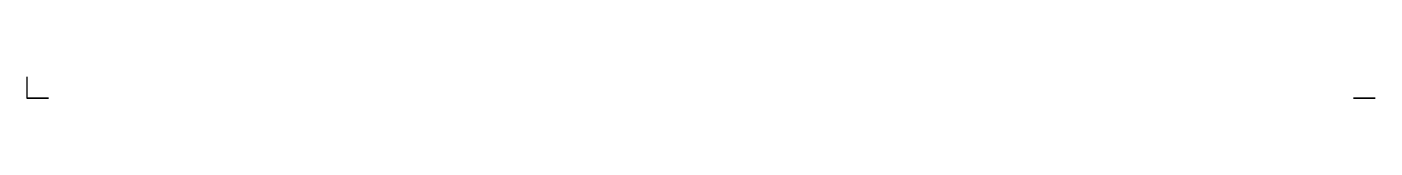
# Model space of a CAD drawing. Extents: x -12912 to 27386, y 1818 to 8189.
# Drawn here: x 5232 to 6717, y 3986 to 4010 of the extents above; entities that cross this region are included whole.
import ezdxf

# ---------------------------------------------------------------- set-up
doc = ezdxf.new("R2010")
doc.units = 0
doc.header["$MEASUREMENT"] = 0
doc.layers.get('0').update_dxf_attribs({"linetype": 'CONTINUOUS'})

msp = doc.modelspace()

# ---------------------------------------------------------------- linework, layer by layer
for p, q in [((5232.253, 4010.196), (5232.253, 3986.389)), ((5232.253, 4010.196), (5232.253, 3986.389)), ((5232.253, 4010.196), (5232.253, 3986.389)), ((5232.253, 4010.196), (5232.253, 3986.389)), ((5256.06, 3986.389), (5232.253, 3986.389)), ((5232.253, 3986.389), (5256.06, 3986.389)), ((5256.06, 3986.389), (5232.253, 3986.389)), ((5232.253, 3986.389), (5256.06, 3986.389)), ((5256.06, 3986.389), (5232.253, 3986.389)), ((5256.06, 3986.389), (5232.253, 3986.389)), ((5232.253, 3986.389), (5256.06, 3986.389)), ((5256.06, 3986.389), (5232.253, 3986.389)), ((5232.253, 3986.389), (5256.06, 3986.389)), ((5256.06, 3986.389), (5232.253, 3986.389)), ((5256.06, 3986.389), (5232.253, 3986.389)), ((5232.253, 3986.389), (5256.06, 3986.389)), ((5256.06, 3986.389), (5232.253, 3986.389)), ((5232.253, 3986.389), (5256.06, 3986.389)), ((5256.06, 3986.389), (5232.253, 3986.389)), ((5256.06, 3986.389), (5232.253, 3986.389)), ((5232.253, 3986.389), (5256.06, 3986.389)), ((5256.06, 3986.389), (5232.253, 3986.389)), ((5232.253, 3986.389), (5256.06, 3986.389)), ((5256.06, 3986.389), (5232.253, 3986.389)), ((5256.06, 3986.389), (5232.253, 3986.389)), ((5232.253, 3986.389), (5256.06, 3986.389)), ((5256.06, 3986.389), (5232.253, 3986.389)), ((5232.253, 3986.389), (5256.06, 3986.389)), ((5256.06, 3986.389), (5232.253, 3986.389)), ((5256.06, 3986.389), (5232.253, 3986.389)), ((5232.253, 3986.389), (5256.06, 3986.389)), ((5256.06, 3986.389), (5232.253, 3986.389)), ((5232.253, 3986.389), (5256.06, 3986.389)), ((5256.06, 3986.389), (5232.253, 3986.389)), ((5256.06, 3986.389), (5232.253, 3986.389)), ((5256.06, 3986.389), (5232.253, 3986.389)), ((5232.253, 3986.389), (5256.06, 3986.389)), ((5256.06, 3986.389), (5232.253, 3986.389)), ((5232.253, 3986.389), (5256.06, 3986.389)), ((5256.06, 3986.389), (5232.253, 3986.389)), ((5256.06, 3986.389), (5232.253, 3986.389)), ((5232.253, 3986.389), (5256.06, 3986.389)), ((5256.06, 3986.389), (5232.253, 3986.389)), ((5232.253, 3986.389), (5256.06, 3986.389)), ((5256.06, 3986.389), (5232.253, 3986.389)), ((5256.06, 3986.389), (5232.253, 3986.389)), ((5232.253, 3986.389), (5256.06, 3986.389)), ((5256.06, 3986.389), (5232.253, 3986.389)), ((5232.253, 3986.389), (5256.06, 3986.389)), ((5256.06, 3986.389), (5232.253, 3986.389)), ((5256.06, 3986.389), (5232.253, 3986.389)), ((5232.253, 3986.389), (5256.06, 3986.389)), ((5256.06, 3986.389), (5232.253, 3986.389)), ((5232.253, 3986.389), (5256.06, 3986.389)), ((5256.06, 3986.389), (5232.253, 3986.389)), ((5256.06, 3986.389), (5232.253, 3986.389)), ((5232.253, 3986.389), (5256.06, 3986.389)), ((5256.06, 3986.389), (5232.253, 3986.389)), ((5232.253, 3986.389), (5256.06, 3986.389)), ((5256.06, 3986.389), (5232.253, 3986.389)), ((5256.06, 3986.389), (5232.253, 3986.389)), ((5232.253, 3986.389), (5256.06, 3986.389)), ((5256.06, 3986.389), (5232.253, 3986.389)), ((5232.253, 3986.389), (5256.06, 3986.389)), ((5256.06, 3986.389), (5232.253, 3986.389)), ((5256.06, 3986.389), (5232.253, 3986.389)), ((6693.537, 3986.389), (6717.345, 3986.389)), ((6717.345, 3986.389), (6693.537, 3986.389)), ((6693.537, 3986.389), (6717.345, 3986.389)), ((6717.345, 3986.389), (6693.537, 3986.389)), ((6693.537, 3986.389), (6717.345, 3986.389)), ((6693.537, 3986.389), (6717.345, 3986.389)), ((6717.345, 3986.389), (6693.537, 3986.389)), ((6693.537, 3986.389), (6717.345, 3986.389)), ((6717.345, 3986.389), (6693.537, 3986.389)), ((6693.537, 3986.389), (6717.345, 3986.389)), ((6693.537, 3986.389), (6717.345, 3986.389)), ((6717.345, 3986.389), (6693.537, 3986.389)), ((6693.537, 3986.389), (6717.345, 3986.389)), ((6717.345, 3986.389), (6693.537, 3986.389)), ((6693.537, 3986.389), (6717.345, 3986.389)), ((6693.537, 3986.389), (6717.345, 3986.389)), ((6717.345, 3986.389), (6693.537, 3986.389)), ((6693.537, 3986.389), (6717.345, 3986.389)), ((6717.345, 3986.389), (6693.537, 3986.389)), ((6693.537, 3986.389), (6717.345, 3986.389)), ((6693.537, 3986.389), (6717.345, 3986.389)), ((6717.345, 3986.389), (6693.537, 3986.389)), ((6693.537, 3986.389), (6717.345, 3986.389)), ((6717.345, 3986.389), (6693.537, 3986.389)), ((6693.537, 3986.389), (6717.345, 3986.389)), ((6693.537, 3986.389), (6717.345, 3986.389)), ((6717.345, 3986.389), (6693.537, 3986.389)), ((6693.537, 3986.389), (6717.345, 3986.389)), ((6717.345, 3986.389), (6693.537, 3986.389)), ((6693.537, 3986.389), (6717.345, 3986.389)), ((6693.537, 3986.389), (6717.345, 3986.389))]:
    msp.add_line(p, q)

doc.saveas('drawing.dxf')
